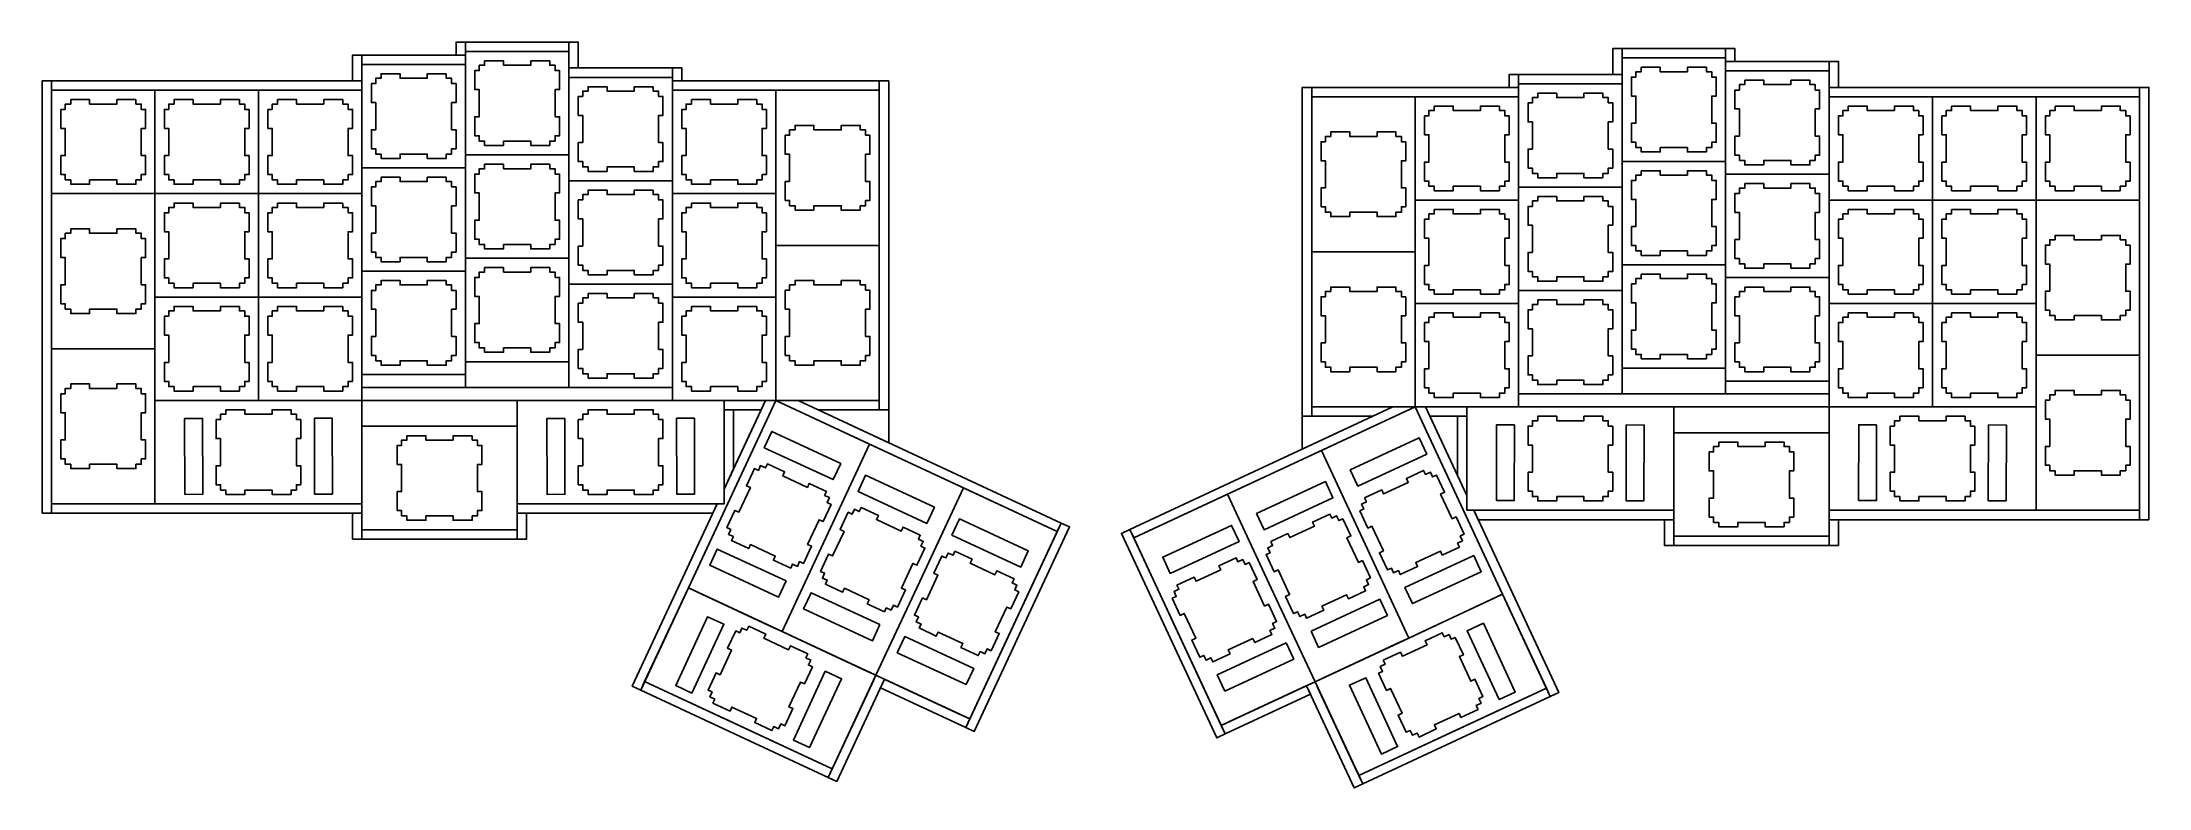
# Model space of a CAD drawing. Extents: x 108 to 496, y 92 to 229.
import ezdxf

# ---------------------------------------------------------------- set-up
doc = ezdxf.new("R2010")
doc.units = 0
doc.layers.add('Layer_1', color=7, linetype='CONTINUOUS')

msp = doc.modelspace()

# ---------------------------------------------------------------- linework, layer by layer
at = {"layer": 'Layer_1', "color": 7}
for points in [[(183.879528, 226.651008), (183.879528, 229.032257), (185.60829, 229.032257), (185.60829, 226.651008), (183.879528, 226.651008)], [(185.608274, 229.032258), (204.658272, 229.032258), (204.658272, 227.303496), (185.608274, 227.303496), (185.608274, 229.032258)], [(204.658274, 224.269755), (204.658274, 229.032259), (206.387037, 229.032259), (206.387037, 224.269755), (204.658274, 224.269755)], [(164.829528, 221.888497), (164.829528, 226.650997), (166.55829, 226.650997), (166.55829, 221.888497), (164.829528, 221.888497)], [(166.558274, 226.651008), (185.608259, 226.651008), (185.608259, 224.922246), (166.558274, 224.922246), (166.558274, 226.651008)], [(204.658348, 227.303467), (204.658348, 208.253467), (185.608348, 208.253467), (185.608348, 227.303467), (204.658348, 227.303467), (204.658348, 227.303467)], [(201.139375, 225.574855), (197.63807, 225.574855), (197.63807, 224.763467), (192.628625, 224.763467), (192.628625, 225.574855), (189.136125, 225.574855), (189.136125, 224.763467), (188.148348, 224.763467), (188.148348, 223.775689), (187.336959, 223.775689), (187.336959, 220.283189), (188.148348, 220.283189), (188.148348, 215.273744), (187.336959, 215.273744), (187.336959, 211.772425), (188.148348, 211.772425), (188.148348, 210.793467), (189.136125, 210.793467), (189.136125, 209.982078), (192.628625, 209.982078), (192.628625, 210.793467), (197.63807, 210.793467), (197.63807, 209.982078), (201.139375, 209.982078), (201.139375, 210.793467), (202.118348, 210.793467), (202.118348, 211.772425), (202.929737, 211.772425), (202.929737, 215.273744), (202.118348, 215.273744), (202.118348, 220.283189), (202.929737, 220.283189), (202.929737, 223.775689), (202.118348, 223.775689), (202.118348, 224.763467), (201.139375, 224.763467), (201.139375, 225.574855), (201.139375, 225.574855)], [(398.558598, 223.079139), (398.558598, 227.841642), (396.829835, 227.841642), (396.829835, 223.079139), (398.558598, 223.079139)], [(398.558513, 226.112847), (398.558513, 207.062847), (417.608513, 207.062847), (417.608513, 226.112847), (398.558513, 226.112847), (398.558513, 226.112847)], [(417.608598, 227.841642), (398.5586, 227.841642), (398.5586, 226.112879), (417.608598, 226.112879), (417.608598, 227.841642)], [(419.337322, 225.460392), (419.337322, 227.841641), (417.608559, 227.841641), (417.608559, 225.460392), (419.337322, 225.460392)], [(436.658598, 225.460392), (417.608613, 225.460392), (417.608613, 223.731629), (436.658598, 223.731629), (436.658598, 225.460392)], [(438.387322, 220.69788), (438.387322, 225.46038), (436.658559, 225.46038), (436.658559, 220.69788), (438.387322, 220.69788)], [(107.679536, 142.230956), (107.679536, 221.888488), (109.408299, 221.888488), (109.408299, 142.230956), (107.679536, 142.230956)], [(109.408283, 221.888497), (166.5583, 221.888497), (166.5583, 220.159735), (109.408283, 220.159735), (109.408283, 221.888497)], [(185.608348, 224.922219), (185.608348, 205.872219), (166.558348, 205.872219), (166.558348, 224.922219), (185.608348, 224.922219), (185.608348, 224.922219)], [(182.089375, 223.193608), (178.58807, 223.193608), (178.58807, 222.382219), (173.578625, 222.382219), (173.578625, 223.193608), (170.086125, 223.193608), (170.086125, 222.382219), (169.098348, 222.382219), (169.098348, 221.394442), (168.286959, 221.394442), (168.286959, 217.901942), (169.098348, 217.901942), (169.098348, 212.892497), (168.286959, 212.892497), (168.286959, 209.391178), (169.098348, 209.391178), (169.098348, 208.412219), (170.086125, 208.412219), (170.086125, 207.60083), (173.578625, 207.60083), (173.578625, 208.412219), (178.58807, 208.412219), (178.58807, 207.60083), (182.089375, 207.60083), (182.089375, 208.412219), (183.068348, 208.412219), (183.068348, 209.391178), (183.879737, 209.391178), (183.879737, 212.892497), (183.068348, 212.892497), (183.068348, 217.901942), (183.879737, 217.901942), (183.879737, 221.394442), (183.068348, 221.394442), (183.068348, 222.382219), (182.089375, 222.382219), (182.089375, 223.193608), (182.089375, 223.193608)], [(204.658274, 224.269755), (223.708285, 224.269755), (223.708285, 222.540993), (204.658274, 222.540993), (204.658274, 224.269755)], [(223.708348, 222.540969), (223.708348, 203.490969), (204.658348, 203.490969), (204.658348, 222.540969), (223.708348, 222.540969), (223.708348, 222.540969)], [(223.708274, 221.888497), (223.708274, 224.269747), (225.437037, 224.269747), (225.437037, 221.888497), (223.708274, 221.888497)], [(223.708274, 221.888497), (261.808257, 221.888497), (261.808257, 220.159735), (223.708274, 220.159735), (223.708274, 221.888497)], [(261.808274, 161.280928), (261.808274, 221.888491), (263.537037, 221.888491), (263.537037, 161.280928), (261.808274, 161.280928)], [(379.508598, 220.69788), (379.508598, 223.07913), (377.779835, 223.07913), (377.779835, 220.69788), (379.508598, 220.69788)], [(379.508513, 221.35035), (379.508513, 202.30035), (398.558513, 202.30035), (398.558513, 221.35035), (379.508513, 221.35035), (379.508513, 221.35035)], [(398.558598, 223.079139), (379.508587, 223.079139), (379.508587, 221.350377), (398.558598, 221.350377), (398.558598, 223.079139)], [(402.077485, 224.384236), (405.578791, 224.384236), (405.578791, 223.572847), (410.588235, 223.572847), (410.588235, 224.384236), (414.080735, 224.384236), (414.080735, 223.572847), (415.068513, 223.572847), (415.068513, 222.585069), (415.879902, 222.585069), (415.879902, 219.092569), (415.068513, 219.092569), (415.068513, 214.083125), (415.879902, 214.083125), (415.879902, 210.581805), (415.068513, 210.581805), (415.068513, 209.602847), (414.080735, 209.602847), (414.080735, 208.791458), (410.588235, 208.791458), (410.588235, 209.602847), (405.578791, 209.602847), (405.578791, 208.791458), (402.077485, 208.791458), (402.077485, 209.602847), (401.098513, 209.602847), (401.098513, 210.581805), (400.287124, 210.581805), (400.287124, 214.083125), (401.098513, 214.083125), (401.098513, 219.092569), (400.287124, 219.092569), (400.287124, 222.585069), (401.098513, 222.585069), (401.098513, 223.572847), (402.077485, 223.572847), (402.077485, 224.384236), (402.077485, 224.384236)], [(417.608513, 223.7316), (417.608513, 204.6816), (436.658513, 204.6816), (436.658513, 223.7316), (417.608513, 223.7316), (417.608513, 223.7316)], [(421.127485, 222.002989), (424.628791, 222.002989), (424.628791, 221.1916), (429.638235, 221.1916), (429.638235, 222.002989), (433.130735, 222.002989), (433.130735, 221.1916), (434.118513, 221.1916), (434.118513, 220.203822), (434.929902, 220.203822), (434.929902, 216.711322), (434.118513, 216.711322), (434.118513, 211.701878), (434.929902, 211.701878), (434.929902, 208.200558), (434.118513, 208.200558), (434.118513, 207.2216), (433.130735, 207.2216), (433.130735, 206.410211), (429.638235, 206.410211), (429.638235, 207.2216), (424.628791, 207.2216), (424.628791, 206.410211), (421.127485, 206.410211), (421.127485, 207.2216), (420.148513, 207.2216), (420.148513, 208.200558), (419.337124, 208.200558), (419.337124, 211.701878), (420.148513, 211.701878), (420.148513, 216.711322), (419.337124, 216.711322), (419.337124, 220.203822), (420.148513, 220.203822), (420.148513, 221.1916), (421.127485, 221.1916), (421.127485, 222.002989), (421.127485, 222.002989)], [(128.458348, 220.159719), (128.458348, 201.109719), (109.408342, 201.109719), (109.408342, 220.159719), (128.458348, 220.159719), (128.458348, 220.159719)], [(124.939375, 218.431108), (121.43807, 218.431108), (121.43807, 217.619719), (116.428625, 217.619719), (116.428625, 218.431108), (112.93612, 218.431108), (112.93612, 217.619719), (111.948342, 217.619719), (111.948342, 216.631942), (111.136953, 216.631942), (111.136953, 213.139442), (111.948342, 213.139442), (111.948342, 208.129997), (111.136953, 208.129997), (111.136953, 204.628678), (111.948342, 204.628678), (111.948342, 203.649719), (112.93612, 203.649719), (112.93612, 202.83833), (116.428625, 202.83833), (116.428625, 203.649719), (121.43807, 203.649719), (121.43807, 202.83833), (124.939375, 202.83833), (124.939375, 203.649719), (125.918348, 203.649719), (125.918348, 204.628678), (126.729737, 204.628678), (126.729737, 208.129997), (125.918348, 208.129997), (125.918348, 213.139442), (126.729737, 213.139442), (126.729737, 216.631942), (125.918348, 216.631942), (125.918348, 217.619719), (124.939375, 217.619719), (124.939375, 218.431108), (124.939375, 218.431108)], [(147.508348, 220.159719), (147.508348, 201.109719), (128.458348, 201.109719), (128.458348, 220.159719), (147.508348, 220.159719), (147.508348, 220.159719)], [(143.989375, 218.431108), (140.48807, 218.431108), (140.48807, 217.619719), (135.478625, 217.619719), (135.478625, 218.431108), (131.986125, 218.431108), (131.986125, 217.619719), (130.998348, 217.619719), (130.998348, 216.631942), (130.186959, 216.631942), (130.186959, 213.139442), (130.998348, 213.139442), (130.998348, 208.129997), (130.186959, 208.129997), (130.186959, 204.628678), (130.998348, 204.628678), (130.998348, 203.649719), (131.986125, 203.649719), (131.986125, 202.83833), (135.478625, 202.83833), (135.478625, 203.649719), (140.48807, 203.649719), (140.48807, 202.83833), (143.989375, 202.83833), (143.989375, 203.649719), (144.968348, 203.649719), (144.968348, 204.628678), (145.779737, 204.628678), (145.779737, 208.129997), (144.968348, 208.129997), (144.968348, 213.139442), (145.779737, 213.139442), (145.779737, 216.631942), (144.968348, 216.631942), (144.968348, 217.619719), (143.989375, 217.619719), (143.989375, 218.431108), (143.989375, 218.431108)], [(166.558348, 220.159719), (166.558348, 201.109719), (147.508348, 201.109719), (147.508348, 220.159719), (166.558348, 220.159719), (166.558348, 220.159719)], [(163.039375, 218.431108), (159.53807, 218.431108), (159.53807, 217.619719), (154.528625, 217.619719), (154.528625, 218.431108), (151.036125, 218.431108), (151.036125, 217.619719), (150.048348, 217.619719), (150.048348, 216.631942), (149.236959, 216.631942), (149.236959, 213.139442), (150.048348, 213.139442), (150.048348, 208.129997), (149.236959, 208.129997), (149.236959, 204.628678), (150.048348, 204.628678), (150.048348, 203.649719), (151.036125, 203.649719), (151.036125, 202.83833), (154.528625, 202.83833), (154.528625, 203.649719), (159.53807, 203.649719), (159.53807, 202.83833), (163.039375, 202.83833), (163.039375, 203.649719), (164.018348, 203.649719), (164.018348, 204.628678), (164.829737, 204.628678), (164.829737, 208.129997), (164.018348, 208.129997), (164.018348, 213.139442), (164.829737, 213.139442), (164.829737, 216.631942), (164.018348, 216.631942), (164.018348, 217.619719), (163.039375, 217.619719), (163.039375, 218.431108), (163.039375, 218.431108)], [(220.189375, 220.812358), (216.68807, 220.812358), (216.68807, 220.000969), (211.678625, 220.000969), (211.678625, 220.812358), (208.186125, 220.812358), (208.186125, 220.000969), (207.198348, 220.000969), (207.198348, 219.013192), (206.386959, 219.013192), (206.386959, 215.520692), (207.198348, 215.520692), (207.198348, 210.511247), (206.386959, 210.511247), (206.386959, 207.009928), (207.198348, 207.009928), (207.198348, 206.030969), (208.186125, 206.030969), (208.186125, 205.21958), (211.678625, 205.21958), (211.678625, 206.030969), (216.68807, 206.030969), (216.68807, 205.21958), (220.189375, 205.21958), (220.189375, 206.030969), (221.168348, 206.030969), (221.168348, 207.009928), (221.979737, 207.009928), (221.979737, 210.511247), (221.168348, 210.511247), (221.168348, 215.520692), (221.979737, 215.520692), (221.979737, 219.013192), (221.168348, 219.013192), (221.168348, 220.000969), (220.189375, 220.000969), (220.189375, 220.812358), (220.189375, 220.812358)], [(242.758348, 220.159722), (242.758348, 201.109722), (223.708348, 201.109722), (223.708348, 220.159722), (242.758348, 220.159722), (242.758348, 220.159722)], [(239.239375, 218.431111), (235.73807, 218.431111), (235.73807, 217.619722), (230.728625, 217.619722), (230.728625, 218.431111), (227.236125, 218.431111), (227.236125, 217.619722), (226.248348, 217.619722), (226.248348, 216.631944), (225.436959, 216.631944), (225.436959, 213.139444), (226.248348, 213.139444), (226.248348, 208.13), (225.436959, 208.13), (225.436959, 204.62868), (226.248348, 204.62868), (226.248348, 203.649722), (227.236125, 203.649722), (227.236125, 202.838333), (230.728625, 202.838333), (230.728625, 203.649722), (235.73807, 203.649722), (235.73807, 202.838333), (239.239375, 202.838333), (239.239375, 203.649722), (240.218348, 203.649722), (240.218348, 204.62868), (241.029737, 204.62868), (241.029737, 208.13), (240.218348, 208.13), (240.218348, 213.139444), (241.029737, 213.139444), (241.029737, 216.631944), (240.218348, 216.631944), (240.218348, 217.619722), (239.239375, 217.619722), (239.239375, 218.431111), (239.239375, 218.431111)], [(242.758348, 220.159722), (261.808348, 220.159722), (261.808348, 201.109722), (261.808348, 191.584725), (242.758348, 191.584725), (242.758348, 201.109725), (242.758348, 220.159725), (242.758348, 220.159722)], [(341.408598, 160.090311), (341.408598, 220.697875), (339.679835, 220.697875), (339.679835, 160.090311), (341.408598, 160.090311)], [(360.458513, 218.969103), (341.408513, 218.969103), (341.408513, 199.919103), (341.408513, 190.394106), (360.458513, 190.394106), (360.458513, 199.919106), (360.458513, 218.969106), (360.458513, 218.969103)], [(379.508598, 220.69788), (341.408615, 220.69788), (341.408615, 218.969118), (379.508598, 218.969118), (379.508598, 220.69788)], [(360.458513, 218.969103), (360.458513, 199.919103), (379.508513, 199.919103), (379.508513, 218.969103), (360.458513, 218.969103), (360.458513, 218.969103)], [(363.977485, 217.240492), (367.478791, 217.240492), (367.478791, 216.429103), (372.488235, 216.429103), (372.488235, 217.240492), (375.980735, 217.240492), (375.980735, 216.429103), (376.968513, 216.429103), (376.968513, 215.441325), (377.779902, 215.441325), (377.779902, 211.948825), (376.968513, 211.948825), (376.968513, 206.939381), (377.779902, 206.939381), (377.779902, 203.438061), (376.968513, 203.438061), (376.968513, 202.459103), (375.980735, 202.459103), (375.980735, 201.647714), (372.488235, 201.647714), (372.488235, 202.459103), (367.478791, 202.459103), (367.478791, 201.647714), (363.977485, 201.647714), (363.977485, 202.459103), (362.998513, 202.459103), (362.998513, 203.438061), (362.187124, 203.438061), (362.187124, 206.939381), (362.998513, 206.939381), (362.998513, 211.948825), (362.187124, 211.948825), (362.187124, 215.441325), (362.998513, 215.441325), (362.998513, 216.429103), (363.977485, 216.429103), (363.977485, 217.240492), (363.977485, 217.240492)], [(383.027485, 219.621739), (386.528791, 219.621739), (386.528791, 218.81035), (391.538235, 218.81035), (391.538235, 219.621739), (395.030735, 219.621739), (395.030735, 218.81035), (396.018513, 218.81035), (396.018513, 217.822572), (396.829902, 217.822572), (396.829902, 214.330072), (396.018513, 214.330072), (396.018513, 209.320628), (396.829902, 209.320628), (396.829902, 205.819308), (396.018513, 205.819308), (396.018513, 204.84035), (395.030735, 204.84035), (395.030735, 204.028961), (391.538235, 204.028961), (391.538235, 204.84035), (386.528791, 204.84035), (386.528791, 204.028961), (383.027485, 204.028961), (383.027485, 204.84035), (382.048513, 204.84035), (382.048513, 205.819308), (381.237124, 205.819308), (381.237124, 209.320628), (382.048513, 209.320628), (382.048513, 214.330072), (381.237124, 214.330072), (381.237124, 217.822572), (382.048513, 217.822572), (382.048513, 218.81035), (383.027485, 218.81035), (383.027485, 219.621739), (383.027485, 219.621739)], [(436.658513, 218.9691), (436.658513, 199.9191), (455.708513, 199.9191), (455.708513, 218.9691), (436.658513, 218.9691), (436.658513, 218.9691)], [(493.808598, 220.69788), (436.658581, 220.69788), (436.658581, 218.969118), (493.808598, 218.969118), (493.808598, 220.69788)], [(440.177485, 217.240489), (443.678791, 217.240489), (443.678791, 216.4291), (448.688235, 216.4291), (448.688235, 217.240489), (452.180735, 217.240489), (452.180735, 216.4291), (453.168513, 216.4291), (453.168513, 215.441322), (453.979902, 215.441322), (453.979902, 211.948822), (453.168513, 211.948822), (453.168513, 206.939378), (453.979902, 206.939378), (453.979902, 203.438058), (453.168513, 203.438058), (453.168513, 202.4591), (452.180735, 202.4591), (452.180735, 201.647711), (448.688235, 201.647711), (448.688235, 202.4591), (443.678791, 202.4591), (443.678791, 201.647711), (440.177485, 201.647711), (440.177485, 202.4591), (439.198513, 202.4591), (439.198513, 203.438058), (438.387124, 203.438058), (438.387124, 206.939378), (439.198513, 206.939378), (439.198513, 211.948822), (438.387124, 211.948822), (438.387124, 215.441322), (439.198513, 215.441322), (439.198513, 216.4291), (440.177485, 216.4291), (440.177485, 217.240489), (440.177485, 217.240489)], [(455.708513, 218.9691), (455.708513, 199.9191), (474.758513, 199.9191), (474.758513, 218.9691), (455.708513, 218.9691), (455.708513, 218.9691)], [(459.227485, 217.240489), (462.728791, 217.240489), (462.728791, 216.4291), (467.738235, 216.4291), (467.738235, 217.240489), (471.230735, 217.240489), (471.230735, 216.4291), (472.218513, 216.4291), (472.218513, 215.441322), (473.029902, 215.441322), (473.029902, 211.948822), (472.218513, 211.948822), (472.218513, 206.939378), (473.029902, 206.939378), (473.029902, 203.438058), (472.218513, 203.438058), (472.218513, 202.4591), (471.230735, 202.4591), (471.230735, 201.647711), (467.738235, 201.647711), (467.738235, 202.4591), (462.728791, 202.4591), (462.728791, 201.647711), (459.227485, 201.647711), (459.227485, 202.4591), (458.248513, 202.4591), (458.248513, 203.438058), (457.437124, 203.438058), (457.437124, 206.939378), (458.248513, 206.939378), (458.248513, 211.948822), (457.437124, 211.948822), (457.437124, 215.441322), (458.248513, 215.441322), (458.248513, 216.4291), (459.227485, 216.4291), (459.227485, 217.240489), (459.227485, 217.240489)], [(474.758513, 218.9691), (474.758513, 199.9191), (493.808513, 199.9191), (493.808513, 218.9691), (474.758513, 218.9691), (474.758513, 218.9691)], [(478.277485, 217.240489), (481.778791, 217.240489), (481.778791, 216.4291), (486.788235, 216.4291), (486.788235, 217.240489), (490.280735, 217.240489), (490.280735, 216.4291), (491.268513, 216.4291), (491.268513, 215.441322), (492.079902, 215.441322), (492.079902, 211.948822), (491.268513, 211.948822), (491.268513, 206.939378), (492.079902, 206.939378), (492.079902, 203.438058), (491.268513, 203.438058), (491.268513, 202.4591), (490.280735, 202.4591), (490.280735, 201.647711), (486.788235, 201.647711), (486.788235, 202.4591), (481.778791, 202.4591), (481.778791, 201.647711), (478.277485, 201.647711), (478.277485, 202.4591), (477.298513, 202.4591), (477.298513, 203.438058), (476.487124, 203.438058), (476.487124, 206.939378), (477.298513, 206.939378), (477.298513, 211.948822), (476.487124, 211.948822), (476.487124, 215.441322), (477.298513, 215.441322), (477.298513, 216.4291), (478.277485, 216.4291), (478.277485, 217.240489), (478.277485, 217.240489)], [(495.537322, 141.040331), (495.537322, 220.697863), (493.808559, 220.697863), (493.808559, 141.040331), (495.537322, 141.040331)], [(244.486959, 211.878264), (244.486959, 208.376944), (245.298348, 208.376944), (245.298348, 203.3675), (244.486959, 203.3675), (244.486959, 199.875), (245.298348, 199.875), (245.298348, 198.887222), (246.286125, 198.887222), (246.286125, 198.075833), (249.778625, 198.075833), (249.778625, 198.887222), (254.78807, 198.887222), (254.78807, 198.075833), (258.289375, 198.075833), (258.289375, 198.887222), (259.268348, 198.887222), (259.268348, 199.875), (260.079737, 199.875), (260.079737, 203.3675), (259.268348, 203.3675), (259.268348, 208.376944), (260.079737, 208.376944), (260.079737, 211.878264), (259.268348, 211.878264), (259.268348, 212.857222), (258.289375, 212.857222), (258.289375, 213.668611), (254.78807, 213.668611), (254.78807, 212.857222), (249.778625, 212.857222), (249.778625, 213.668611), (246.286125, 213.668611), (246.286125, 212.857222), (245.298348, 212.857222), (245.298348, 211.878264), (244.486959, 211.878264), (244.486959, 211.878264)], [(358.729902, 210.687644), (358.729902, 207.186325), (357.918513, 207.186325), (357.918513, 202.176881), (358.729902, 202.176881), (358.729902, 198.684381), (357.918513, 198.684381), (357.918513, 197.696603), (356.930735, 197.696603), (356.930735, 196.885214), (353.438235, 196.885214), (353.438235, 197.696603), (348.428791, 197.696603), (348.428791, 196.885214), (344.927485, 196.885214), (344.927485, 197.696603), (343.948513, 197.696603), (343.948513, 198.684381), (343.137124, 198.684381), (343.137124, 202.176881), (343.948513, 202.176881), (343.948513, 207.186325), (343.137124, 207.186325), (343.137124, 210.687644), (343.948513, 210.687644), (343.948513, 211.666603), (344.927485, 211.666603), (344.927485, 212.477992), (348.428791, 212.477992), (348.428791, 211.666603), (353.438235, 211.666603), (353.438235, 212.477992), (356.930735, 212.477992), (356.930735, 211.666603), (357.918513, 211.666603), (357.918513, 210.687644), (358.729902, 210.687644), (358.729902, 210.687644)], [(185.608348, 205.872219), (185.608348, 186.822219), (166.558348, 186.822219), (166.558348, 205.872219), (185.608348, 205.872219), (185.608348, 205.872219)], [(204.658348, 208.253467), (204.658348, 189.203467), (185.608348, 189.203467), (185.608348, 208.253467), (204.658348, 208.253467), (204.658348, 208.253467)], [(201.139375, 206.524855), (197.63807, 206.524855), (197.63807, 205.713467), (192.628625, 205.713467), (192.628625, 206.524855), (189.136125, 206.524855), (189.136125, 205.713467), (188.148348, 205.713467), (188.148348, 204.725689), (187.336959, 204.725689), (187.336959, 201.233189), (188.148348, 201.233189), (188.148348, 196.223744), (187.336959, 196.223744), (187.336959, 192.722425), (188.148348, 192.722425), (188.148348, 191.743467), (189.136125, 191.743467), (189.136125, 190.932078), (192.628625, 190.932078), (192.628625, 191.743467), (197.63807, 191.743467), (197.63807, 190.932078), (201.139375, 190.932078), (201.139375, 191.743467), (202.118348, 191.743467), (202.118348, 192.722425), (202.929737, 192.722425), (202.929737, 196.223744), (202.118348, 196.223744), (202.118348, 201.233189), (202.929737, 201.233189), (202.929737, 204.725689), (202.118348, 204.725689), (202.118348, 205.713467), (201.139375, 205.713467), (201.139375, 206.524855), (201.139375, 206.524855)], [(398.558513, 207.062847), (398.558513, 188.012847), (417.608513, 188.012847), (417.608513, 207.062847), (398.558513, 207.062847), (398.558513, 207.062847)], [(182.089375, 204.143608), (178.58807, 204.143608), (178.58807, 203.332219), (173.578625, 203.332219), (173.578625, 204.143608), (170.086125, 204.143608), (170.086125, 203.332219), (169.098348, 203.332219), (169.098348, 202.344442), (168.286959, 202.344442), (168.286959, 198.851942), (169.098348, 198.851942), (169.098348, 193.842497), (168.286959, 193.842497), (168.286959, 190.341178), (169.098348, 190.341178), (169.098348, 189.362219), (170.086125, 189.362219), (170.086125, 188.55083), (173.578625, 188.55083), (173.578625, 189.362219), (178.58807, 189.362219), (178.58807, 188.55083), (182.089375, 188.55083), (182.089375, 189.362219), (183.068348, 189.362219), (183.068348, 190.341178), (183.879737, 190.341178), (183.879737, 193.842497), (183.068348, 193.842497), (183.068348, 198.851942), (183.879737, 198.851942), (183.879737, 202.344442), (183.068348, 202.344442), (183.068348, 203.332219), (182.089375, 203.332219), (182.089375, 204.143608), (182.089375, 204.143608)], [(223.708348, 203.490969), (223.708348, 184.440969), (204.658348, 184.440969), (204.658348, 203.490969), (223.708348, 203.490969), (223.708348, 203.490969)], [(220.189375, 201.762358), (216.68807, 201.762358), (216.68807, 200.950969), (211.678625, 200.950969), (211.678625, 201.762358), (208.186125, 201.762358), (208.186125, 200.950969), (207.198348, 200.950969), (207.198348, 199.963192), (206.386959, 199.963192), (206.386959, 196.470692), (207.198348, 196.470692), (207.198348, 191.461247), (206.386959, 191.461247), (206.386959, 187.959928), (207.198348, 187.959928), (207.198348, 186.980969), (208.186125, 186.980969), (208.186125, 186.16958), (211.678625, 186.16958), (211.678625, 186.980969), (216.68807, 186.980969), (216.68807, 186.16958), (220.189375, 186.16958), (220.189375, 186.980969), (221.168348, 186.980969), (221.168348, 187.959928), (221.979737, 187.959928), (221.979737, 191.461247), (221.168348, 191.461247), (221.168348, 196.470692), (221.979737, 196.470692), (221.979737, 199.963192), (221.168348, 199.963192), (221.168348, 200.950969), (220.189375, 200.950969), (220.189375, 201.762358), (220.189375, 201.762358)], [(379.508513, 202.30035), (379.508513, 183.25035), (398.558513, 183.25035), (398.558513, 202.30035), (379.508513, 202.30035), (379.508513, 202.30035)], [(402.077485, 205.334236), (405.578791, 205.334236), (405.578791, 204.522847), (410.588235, 204.522847), (410.588235, 205.334236), (414.080735, 205.334236), (414.080735, 204.522847), (415.068513, 204.522847), (415.068513, 203.535069), (415.879902, 203.535069), (415.879902, 200.042569), (415.068513, 200.042569), (415.068513, 195.033125), (415.879902, 195.033125), (415.879902, 191.531805), (415.068513, 191.531805), (415.068513, 190.552847), (414.080735, 190.552847), (414.080735, 189.741458), (410.588235, 189.741458), (410.588235, 190.552847), (405.578791, 190.552847), (405.578791, 189.741458), (402.077485, 189.741458), (402.077485, 190.552847), (401.098513, 190.552847), (401.098513, 191.531805), (400.287124, 191.531805), (400.287124, 195.033125), (401.098513, 195.033125), (401.098513, 200.042569), (400.287124, 200.042569), (400.287124, 203.535069), (401.098513, 203.535069), (401.098513, 204.522847), (402.077485, 204.522847), (402.077485, 205.334236), (402.077485, 205.334236)], [(417.608513, 204.6816), (417.608513, 185.6316), (436.658513, 185.6316), (436.658513, 204.6816), (417.608513, 204.6816), (417.608513, 204.6816)], [(421.127485, 202.952989), (424.628791, 202.952989), (424.628791, 202.1416), (429.638235, 202.1416), (429.638235, 202.952989), (433.130735, 202.952989), (433.130735, 202.1416), (434.118513, 202.1416), (434.118513, 201.153822), (434.929902, 201.153822), (434.929902, 197.661322), (434.118513, 197.661322), (434.118513, 192.651878), (434.929902, 192.651878), (434.929902, 189.150558), (434.118513, 189.150558), (434.118513, 188.1716), (433.130735, 188.1716), (433.130735, 187.360211), (429.638235, 187.360211), (429.638235, 188.1716), (424.628791, 188.1716), (424.628791, 187.360211), (421.127485, 187.360211), (421.127485, 188.1716), (420.148513, 188.1716), (420.148513, 189.150558), (419.337124, 189.150558), (419.337124, 192.651878), (420.148513, 192.651878), (420.148513, 197.661322), (419.337124, 197.661322), (419.337124, 201.153822), (420.148513, 201.153822), (420.148513, 202.1416), (421.127485, 202.1416), (421.127485, 202.952989), (421.127485, 202.952989)], [(109.408342, 201.109719), (128.458348, 201.109719), (128.458348, 182.059719), (128.458348, 172.534708), (109.408342, 172.534708), (109.408342, 182.059719), (109.408342, 201.109719), (109.408342, 201.109719)], [(147.508348, 201.109719), (147.508348, 182.059719), (128.458348, 182.059719), (128.458348, 201.109719), (147.508348, 201.109719), (147.508348, 201.109719)], [(143.989375, 199.381108), (140.48807, 199.381108), (140.48807, 198.569719), (135.478625, 198.569719), (135.478625, 199.381108), (131.986125, 199.381108), (131.986125, 198.569719), (130.998348, 198.569719), (130.998348, 197.581942), (130.186959, 197.581942), (130.186959, 194.089442), (130.998348, 194.089442), (130.998348, 189.079997), (130.186959, 189.079997), (130.186959, 185.578678), (130.998348, 185.578678), (130.998348, 184.599719), (131.986125, 184.599719), (131.986125, 183.78833), (135.478625, 183.78833), (135.478625, 184.599719), (140.48807, 184.599719), (140.48807, 183.78833), (143.989375, 183.78833), (143.989375, 184.599719), (144.968348, 184.599719), (144.968348, 185.578678), (145.779737, 185.578678), (145.779737, 189.079997), (144.968348, 189.079997), (144.968348, 194.089442), (145.779737, 194.089442), (145.779737, 197.581942), (144.968348, 197.581942), (144.968348, 198.569719), (143.989375, 198.569719), (143.989375, 199.381108), (143.989375, 199.381108)], [(166.558348, 201.109719), (166.558348, 182.059719), (147.508348, 182.059719), (147.508348, 201.109719), (166.558348, 201.109719), (166.558348, 201.109719)], [(163.039375, 199.381108), (159.53807, 199.381108), (159.53807, 198.569719), (154.528625, 198.569719), (154.528625, 199.381108), (151.036125, 199.381108), (151.036125, 198.569719), (150.048348, 198.569719), (150.048348, 197.581942), (149.236959, 197.581942), (149.236959, 194.089442), (150.048348, 194.089442), (150.048348, 189.079997), (149.236959, 189.079997), (149.236959, 185.578678), (150.048348, 185.578678), (150.048348, 184.599719), (151.036125, 184.599719), (151.036125, 183.78833), (154.528625, 183.78833), (154.528625, 184.599719), (159.53807, 184.599719), (159.53807, 183.78833), (163.039375, 183.78833), (163.039375, 184.599719), (164.018348, 184.599719), (164.018348, 185.578678), (164.829737, 185.578678), (164.829737, 189.079997), (164.018348, 189.079997), (164.018348, 194.089442), (164.829737, 194.089442), (164.829737, 197.581942), (164.018348, 197.581942), (164.018348, 198.569719), (163.039375, 198.569719), (163.039375, 199.381108), (163.039375, 199.381108)], [(242.758348, 201.109722), (242.758348, 182.059725), (223.708348, 182.059725), (223.708348, 201.109725), (242.758348, 201.109725), (242.758348, 201.109722)], [(239.239375, 199.381111), (235.73807, 199.381111), (235.73807, 198.569722), (230.728625, 198.569722), (230.728625, 199.381111), (227.236125, 199.381111), (227.236125, 198.569722), (226.248348, 198.569722), (226.248348, 197.581944), (225.436959, 197.581944), (225.436959, 194.089444), (226.248348, 194.089444), (226.248348, 189.080003), (225.436959, 189.080003), (225.436959, 185.578683), (226.248348, 185.578683), (226.248348, 184.599725), (227.236125, 184.599725), (227.236125, 183.788336), (230.728625, 183.788336), (230.728625, 184.599725), (235.73807, 184.599725), (235.73807, 183.788336), (239.239375, 183.788336), (239.239375, 184.599725), (240.218348, 184.599725), (240.218348, 185.578683), (241.029737, 185.578683), (241.029737, 189.080003), (240.218348, 189.080003), (240.218348, 194.089447), (241.029737, 194.089447), (241.029737, 197.581947), (240.218348, 197.581947), (240.218348, 198.569725), (239.239375, 198.569725), (239.239375, 199.381114), (239.239375, 199.381111)], [(360.458513, 199.919103), (360.458513, 180.869106), (379.508513, 180.869106), (379.508513, 199.919106), (360.458513, 199.919106), (360.458513, 199.919103)], [(363.977485, 198.190492), (367.478791, 198.190492), (367.478791, 197.379103), (372.488235, 197.379103), (372.488235, 198.190492), (375.980735, 198.190492), (375.980735, 197.379103), (376.968513, 197.379103), (376.968513, 196.391325), (377.779902, 196.391325), (377.779902, 192.898825), (376.968513, 192.898825), (376.968513, 187.889383), (377.779902, 187.889383), (377.779902, 184.388064), (376.968513, 184.388064), (376.968513, 183.409106), (375.980735, 183.409106), (375.980735, 182.597717), (372.488235, 182.597717), (372.488235, 183.409106), (367.478791, 183.409106), (367.478791, 182.597717), (363.977485, 182.597717), (363.977485, 183.409106), (362.998513, 183.409106), (362.998513, 184.388064), (362.187124, 184.388064), (362.187124, 187.889383), (362.998513, 187.889383), (362.998513, 192.898828), (362.187124, 192.898828), (362.187124, 196.391328), (362.998513, 196.391328), (362.998513, 197.379106), (363.977485, 197.379106), (363.977485, 198.190495), (363.977485, 198.190492)], [(383.027485, 200.571739), (386.528791, 200.571739), (386.528791, 199.76035), (391.538235, 199.76035), (391.538235, 200.571739), (395.030735, 200.571739), (395.030735, 199.76035), (396.018513, 199.76035), (396.018513, 198.772572), (396.829902, 198.772572), (396.829902, 195.280072), (396.018513, 195.280072), (396.018513, 190.270628), (396.829902, 190.270628), (396.829902, 186.769308), (396.018513, 186.769308), (396.018513, 185.79035), (395.030735, 185.79035), (395.030735, 184.978961), (391.538235, 184.978961), (391.538235, 185.79035), (386.528791, 185.79035), (386.528791, 184.978961), (383.027485, 184.978961), (383.027485, 185.79035), (382.048513, 185.79035), (382.048513, 186.769308), (381.237124, 186.769308), (381.237124, 190.270628), (382.048513, 190.270628), (382.048513, 195.280072), (381.237124, 195.280072), (381.237124, 198.772572), (382.048513, 198.772572), (382.048513, 199.76035), (383.027485, 199.76035), (383.027485, 200.571739), (383.027485, 200.571739)], [(436.658513, 199.9191), (436.658513, 180.8691), (455.708513, 180.8691), (455.708513, 199.9191), (436.658513, 199.9191), (436.658513, 199.9191)], [(440.177485, 198.190489), (443.678791, 198.190489), (443.678791, 197.3791), (448.688235, 197.3791), (448.688235, 198.190489), (452.180735, 198.190489), (452.180735, 197.3791), (453.168513, 197.3791), (453.168513, 196.391322), (453.979902, 196.391322), (453.979902, 192.898822), (453.168513, 192.898822), (453.168513, 187.889378), (453.979902, 187.889378), (453.979902, 184.388058), (453.168513, 184.388058), (453.168513, 183.4091), (452.180735, 183.4091), (452.180735, 182.597711), (448.688235, 182.597711), (448.688235, 183.4091), (443.678791, 183.4091), (443.678791, 182.597711), (440.177485, 182.597711), (440.177485, 183.4091), (439.198513, 183.4091), (439.198513, 184.388058), (438.387124, 184.388058), (438.387124, 187.889378), (439.198513, 187.889378), (439.198513, 192.898822), (438.387124, 192.898822), (438.387124, 196.391322), (439.198513, 196.391322), (439.198513, 197.3791), (440.177485, 197.3791), (440.177485, 198.190489), (440.177485, 198.190489)], [(455.708513, 199.9191), (455.708513, 180.8691), (474.758513, 180.8691), (474.758513, 199.9191), (455.708513, 199.9191), (455.708513, 199.9191)], [(459.227485, 198.190489), (462.728791, 198.190489), (462.728791, 197.3791), (467.738235, 197.3791), (467.738235, 198.190489), (471.230735, 198.190489), (471.230735, 197.3791), (472.218513, 197.3791), (472.218513, 196.391322), (473.029902, 196.391322), (473.029902, 192.898822), (472.218513, 192.898822), (472.218513, 187.889378), (473.029902, 187.889378), (473.029902, 184.388058), (472.218513, 184.388058), (472.218513, 183.4091), (471.230735, 183.4091), (471.230735, 182.597711), (467.738235, 182.597711), (467.738235, 183.4091), (462.728791, 183.4091), (462.728791, 182.597711), (459.227485, 182.597711), (459.227485, 183.4091), (458.248513, 183.4091), (458.248513, 184.388058), (457.437124, 184.388058), (457.437124, 187.889378), (458.248513, 187.889378), (458.248513, 192.898822), (457.437124, 192.898822), (457.437124, 196.391322), (458.248513, 196.391322), (458.248513, 197.3791), (459.227485, 197.3791), (459.227485, 198.190489), (459.227485, 198.190489)], [(493.808513, 199.9191), (474.758513, 199.9191), (474.758513, 180.8691), (474.758513, 171.344089), (493.808513, 171.344089), (493.808513, 180.8691), (493.808513, 199.9191), (493.808513, 199.9191)], [(111.136953, 192.828261), (111.136953, 189.326942), (111.948342, 189.326942), (111.948342, 184.317497), (111.136953, 184.317497), (111.136953, 180.824986), (111.948342, 180.824986), (111.948342, 179.837208), (112.93612, 179.837208), (112.93612, 179.025819), (116.428625, 179.025819), (116.428625, 179.837208), (121.43807, 179.837208), (121.43807, 179.025819), (124.939375, 179.025819), (124.939375, 179.837208), (125.918348, 179.837208), (125.918348, 180.824986), (126.729737, 180.824986), (126.729737, 184.317497), (125.918348, 184.317497), (125.918348, 189.326942), (126.729737, 189.326942), (126.729737, 192.828261), (125.918348, 192.828261), (125.918348, 193.807219), (124.939375, 193.807219), (124.939375, 194.618608), (121.43807, 194.618608), (121.43807, 193.807219), (116.428625, 193.807219), (116.428625, 194.618608), (112.93612, 194.618608), (112.93612, 193.807219), (111.948342, 193.807219), (111.948342, 192.828261), (111.136953, 192.828261), (111.136953, 192.828261)], [(242.758348, 191.584722), (261.808348, 191.584722), (261.808348, 172.534708), (261.808348, 163.009708), (242.758348, 163.009708), (242.758348, 172.534708), (242.758348, 191.584722), (242.758348, 191.584722)], [(360.458513, 190.394103), (341.408513, 190.394103), (341.408513, 171.344089), (341.408513, 161.819089), (360.458513, 161.819089), (360.458513, 171.344089), (360.458513, 190.394103), (360.458513, 190.394103)], [(492.079902, 191.637642), (492.079902, 188.136322), (491.268513, 188.136322), (491.268513, 183.126878), (492.079902, 183.126878), (492.079902, 179.634366), (491.268513, 179.634366), (491.268513, 178.646589), (490.280735, 178.646589), (490.280735, 177.8352), (486.788235, 177.8352), (486.788235, 178.646589), (481.778791, 178.646589), (481.778791, 177.8352), (478.277485, 177.8352), (478.277485, 178.646589), (477.298513, 178.646589), (477.298513, 179.634366), (476.487124, 179.634366), (476.487124, 183.126878), (477.298513, 183.126878), (477.298513, 188.136322), (476.487124, 188.136322), (476.487124, 191.637642), (477.298513, 191.637642), (477.298513, 192.6166), (478.277485, 192.6166), (478.277485, 193.427989), (481.778791, 193.427989), (481.778791, 192.6166), (486.788235, 192.6166), (486.788235, 193.427989), (490.280735, 193.427989), (490.280735, 192.6166), (491.268513, 192.6166), (491.268513, 191.637642), (492.079902, 191.637642), (492.079902, 191.637642)], [(185.608348, 186.822219), (185.608348, 167.772208), (166.558348, 167.772208), (166.558348, 186.822219), (185.608348, 186.822219), (185.608348, 186.822219)], [(204.658348, 189.203467), (204.658348, 170.153458), (185.608348, 170.153458), (185.608348, 189.203467), (204.658348, 189.203467), (204.658348, 189.203467)], [(201.139375, 187.474855), (197.63807, 187.474855), (197.63807, 186.663467), (192.628625, 186.663467), (192.628625, 187.474855), (189.136125, 187.474855), (189.136125, 186.663467), (188.148348, 186.663467), (188.148348, 185.675689), (187.336959, 185.675689), (187.336959, 182.183189), (188.148348, 182.183189), (188.148348, 177.173736), (187.336959, 177.173736), (187.336959, 173.67243), (188.148348, 173.67243), (188.148348, 172.693458), (189.136125, 172.693458), (189.136125, 171.882069), (192.628625, 171.882069), (192.628625, 172.693458), (197.63807, 172.693458), (197.63807, 171.882069), (201.139375, 171.882069), (201.139375, 172.693458), (202.118348, 172.693458), (202.118348, 173.67243), (202.929737, 173.67243), (202.929737, 177.173736), (202.118348, 177.173736), (202.118348, 182.183189), (202.929737, 182.183189), (202.929737, 185.675689), (202.118348, 185.675689), (202.118348, 186.663467), (201.139375, 186.663467), (201.139375, 187.474855), (201.139375, 187.474855)], [(398.558513, 188.012847), (398.558513, 168.962839), (417.608513, 168.962839), (417.608513, 188.012847), (398.558513, 188.012847), (398.558513, 188.012847)], [(402.077485, 186.284236), (405.578791, 186.284236), (405.578791, 185.472847), (410.588235, 185.472847), (410.588235, 186.284236), (414.080735, 186.284236), (414.080735, 185.472847), (415.068513, 185.472847), (415.068513, 184.485069), (415.879902, 184.485069), (415.879902, 180.992569), (415.068513, 180.992569), (415.068513, 175.983116), (415.879902, 175.983116), (415.879902, 172.481811), (415.068513, 172.481811), (415.068513, 171.502839), (414.080735, 171.502839), (414.080735, 170.69145), (410.588235, 170.69145), (410.588235, 171.502839), (405.578791, 171.502839), (405.578791, 170.69145), (402.077485, 170.69145), (402.077485, 171.502839), (401.098513, 171.502839), (401.098513, 172.481811), (400.287124, 172.481811), (400.287124, 175.983116), (401.098513, 175.983116), (401.098513, 180.992569), (400.287124, 180.992569), (400.287124, 184.485069), (401.098513, 184.485069), (401.098513, 185.472847), (402.077485, 185.472847), (402.077485, 186.284236), (402.077485, 186.284236)], [(182.089375, 185.093608), (178.58807, 185.093608), (178.58807, 184.282219), (173.578625, 184.282219), (173.578625, 185.093608), (170.086125, 185.093608), (170.086125, 184.282219), (169.098348, 184.282219), (169.098348, 183.294442), (168.286959, 183.294442), (168.286959, 179.80193), (169.098348, 179.80193), (169.098348, 174.792486), (168.286959, 174.792486), (168.286959, 171.29118), (169.098348, 171.29118), (169.098348, 170.312208), (170.086125, 170.312208), (170.086125, 169.500819), (173.578625, 169.500819), (173.578625, 170.312208), (178.58807, 170.312208), (178.58807, 169.500819), (182.089375, 169.500819), (182.089375, 170.312208), (183.068348, 170.312208), (183.068348, 171.29118), (183.879737, 171.29118), (183.879737, 174.792486), (183.068348, 174.792486), (183.068348, 179.80193), (183.879737, 179.80193), (183.879737, 183.294442), (183.068348, 183.294442), (183.068348, 184.282219), (182.089375, 184.282219), (182.089375, 185.093608), (182.089375, 185.093608)], [(223.708348, 184.440969), (223.708348, 165.390958), (204.658348, 165.390958), (204.658348, 184.440969), (223.708348, 184.440969), (223.708348, 184.440969)], [(220.189375, 182.712358), (216.68807, 182.712358), (216.68807, 181.900969), (211.678625, 181.900969), (211.678625, 182.712358), (208.186125, 182.712358), (208.186125, 181.900969), (207.198348, 181.900969), (207.198348, 180.91318), (206.386959, 180.91318), (206.386959, 177.42068), (207.198348, 177.42068), (207.198348, 172.411236), (206.386959, 172.411236), (206.386959, 168.90993), (207.198348, 168.90993), (207.198348, 167.930958), (208.186125, 167.930958), (208.186125, 167.119569), (211.678625, 167.119569), (211.678625, 167.930958), (216.68807, 167.930958), (216.68807, 167.119569), (220.189375, 167.119569), (220.189375, 167.930958), (221.168348, 167.930958), (221.168348, 168.90993), (221.979737, 168.90993), (221.979737, 172.411236), (221.168348, 172.411236), (221.168348, 177.42068), (221.979737, 177.42068), (221.979737, 180.91318), (221.168348, 180.91318), (221.168348, 181.900969), (220.189375, 181.900969), (220.189375, 182.712358), (220.189375, 182.712358)], [(244.486959, 183.303264), (244.486959, 179.80193), (245.298348, 179.80193), (245.298348, 174.792486), (244.486959, 174.792486), (244.486959, 171.299986), (245.298348, 171.299986), (245.298348, 170.312208), (246.286125, 170.312208), (246.286125, 169.500819), (249.778625, 169.500819), (249.778625, 170.312208), (254.78807, 170.312208), (254.78807, 169.500819), (258.289375, 169.500819), (258.289375, 170.312208), (259.268348, 170.312208), (259.268348, 171.299986), (260.079737, 171.299986), (260.079737, 174.792486), (259.268348, 174.792486), (259.268348, 179.80193), (260.079737, 179.80193), (260.079737, 183.303264), (259.268348, 183.303264), (259.268348, 184.282222), (258.289375, 184.282222), (258.289375, 185.093611), (254.78807, 185.093611), (254.78807, 184.282222), (249.778625, 184.282222), (249.778625, 185.093611), (246.286125, 185.093611), (246.286125, 184.282222), (245.298348, 184.282222), (245.298348, 183.303264), (244.486959, 183.303264), (244.486959, 183.303264)], [(358.729902, 182.112644), (358.729902, 178.611311), (357.918513, 178.611311), (357.918513, 173.601866), (358.729902, 173.601866), (358.729902, 170.109366), (357.918513, 170.109366), (357.918513, 169.121589), (356.930735, 169.121589), (356.930735, 168.3102), (353.438235, 168.3102), (353.438235, 169.121589), (348.428791, 169.121589), (348.428791, 168.3102), (344.927485, 168.3102), (344.927485, 169.121589), (343.948513, 169.121589), (343.948513, 170.109366), (343.137124, 170.109366), (343.137124, 173.601866), (343.948513, 173.601866), (343.948513, 178.611311), (343.137124, 178.611311), (343.137124, 182.112644), (343.948513, 182.112644), (343.948513, 183.091603), (344.927485, 183.091603), (344.927485, 183.902992), (348.428791, 183.902992), (348.428791, 183.091603), (353.438235, 183.091603), (353.438235, 183.902992), (356.930735, 183.902992), (356.930735, 183.091603), (357.918513, 183.091603), (357.918513, 182.112644), (358.729902, 182.112644), (358.729902, 182.112644)], [(379.508513, 183.25035), (379.508513, 164.200339), (398.558513, 164.200339), (398.558513, 183.25035), (379.508513, 183.25035), (379.508513, 183.25035)], [(417.608513, 185.6316), (417.608513, 166.581589), (436.658513, 166.581589), (436.658513, 185.6316), (417.608513, 185.6316), (417.608513, 185.6316)], [(421.127485, 183.902989), (424.628791, 183.902989), (424.628791, 183.0916), (429.638235, 183.0916), (429.638235, 183.902989), (433.130735, 183.902989), (433.130735, 183.0916), (434.118513, 183.0916), (434.118513, 182.103822), (434.929902, 182.103822), (434.929902, 178.611311), (434.118513, 178.611311), (434.118513, 173.601866), (434.929902, 173.601866), (434.929902, 170.100561), (434.118513, 170.100561), (434.118513, 169.121589), (433.130735, 169.121589), (433.130735, 168.3102), (429.638235, 168.3102), (429.638235, 169.121589), (424.628791, 169.121589), (424.628791, 168.3102), (421.127485, 168.3102), (421.127485, 169.121589), (420.148513, 169.121589), (420.148513, 170.100561), (419.337124, 170.100561), (419.337124, 173.601866), (420.148513, 173.601866), (420.148513, 178.611311), (419.337124, 178.611311), (419.337124, 182.103822), (420.148513, 182.103822), (420.148513, 183.0916), (421.127485, 183.0916), (421.127485, 183.902989), (421.127485, 183.902989)], [(147.508348, 182.059719), (147.508348, 163.009708), (128.458348, 163.009708), (128.458348, 182.059719), (147.508348, 182.059719), (147.508348, 182.059719)], [(143.989375, 180.331097), (140.48807, 180.331097), (140.48807, 179.519708), (135.478625, 179.519708), (135.478625, 180.331097), (131.986125, 180.331097), (131.986125, 179.519708), (130.998348, 179.519708), (130.998348, 178.53193), (130.186959, 178.53193), (130.186959, 175.03943), (130.998348, 175.03943), (130.998348, 170.029986), (130.186959, 170.029986), (130.186959, 166.52868), (130.998348, 166.52868), (130.998348, 165.549708), (131.986125, 165.549708), (131.986125, 164.738319), (135.478625, 164.738319), (135.478625, 165.549708), (140.48807, 165.549708), (140.48807, 164.738319), (143.989375, 164.738319), (143.989375, 165.549708), (144.968348, 165.549708), (144.968348, 166.52868), (145.779737, 166.52868), (145.779737, 170.029986), (144.968348, 170.029986), (144.968348, 175.03943), (145.779737, 175.03943), (145.779737, 178.53193), (144.968348, 178.53193), (144.968348, 179.519708), (143.989375, 179.519708), (143.989375, 180.331097), (143.989375, 180.331097)], [(166.558348, 182.059719), (166.558348, 163.009708), (147.508348, 163.009708), (147.508348, 182.059719), (166.558348, 182.059719), (166.558348, 182.059719)], [(163.039375, 180.331097), (159.53807, 180.331097), (159.53807, 179.519708), (154.528625, 179.519708), (154.528625, 180.331097), (151.036125, 180.331097), (151.036125, 179.519708), (150.048348, 179.519708), (150.048348, 178.53193), (149.236959, 178.53193), (149.236959, 175.03943), (150.048348, 175.03943), (150.048348, 170.029986), (149.236959, 170.029986), (149.236959, 166.52868), (150.048348, 166.52868), (150.048348, 165.549708), (151.036125, 165.549708), (151.036125, 164.738319), (154.528625, 164.738319), (154.528625, 165.549708), (159.53807, 165.549708), (159.53807, 164.738319), (163.039375, 164.738319), (163.039375, 165.549708), (164.018348, 165.549708), (164.018348, 166.52868), (164.829737, 166.52868), (164.829737, 170.029986), (164.018348, 170.029986), (164.018348, 175.03943), (164.829737, 175.03943), (164.829737, 178.53193), (164.018348, 178.53193), (164.018348, 179.519708), (163.039375, 179.519708), (163.039375, 180.331097), (163.039375, 180.331097)], [(242.758348, 182.059722), (242.758348, 163.009708), (223.708348, 163.009708), (223.708348, 182.059722), (242.758348, 182.059722), (242.758348, 182.059722)], [(239.239375, 180.331097), (235.73807, 180.331097), (235.73807, 179.519708), (230.728625, 179.519708), (230.728625, 180.331097), (227.236125, 180.331097), (227.236125, 179.519708), (226.248348, 179.519708), (226.248348, 178.53193), (225.436959, 178.53193), (225.436959, 175.03943), (226.248348, 175.03943), (226.248348, 170.029986), (225.436959, 170.029986), (225.436959, 166.52868), (226.248348, 166.52868), (226.248348, 165.549708), (227.236125, 165.549708), (227.236125, 164.738319), (230.728625, 164.738319), (230.728625, 165.549708), (235.73807, 165.549708), (235.73807, 164.738319), (239.239375, 164.738319), (239.239375, 165.549708), (240.218348, 165.549708), (240.218348, 166.52868), (241.029737, 166.52868), (241.029737, 170.029986), (240.218348, 170.029986), (240.218348, 175.03943), (241.029737, 175.03943), (241.029737, 178.53193), (240.218348, 178.53193), (240.218348, 179.519708), (239.239375, 179.519708), (239.239375, 180.331097), (239.239375, 180.331097)], [(360.458513, 180.869103), (360.458513, 161.819089), (379.508513, 161.819089), (379.508513, 180.869103), (360.458513, 180.869103), (360.458513, 180.869103)], [(363.977485, 179.140478), (367.478791, 179.140478), (367.478791, 178.329089), (372.488235, 178.329089), (372.488235, 179.140478), (375.980735, 179.140478), (375.980735, 178.329089), (376.968513, 178.329089), (376.968513, 177.341311), (377.779902, 177.341311), (377.779902, 173.848811), (376.968513, 173.848811), (376.968513, 168.839366), (377.779902, 168.839366), (377.779902, 165.338061), (376.968513, 165.338061), (376.968513, 164.359089), (375.980735, 164.359089), (375.980735, 163.5477), (372.488235, 163.5477), (372.488235, 164.359089), (367.478791, 164.359089), (367.478791, 163.5477), (363.977485, 163.5477), (363.977485, 164.359089), (362.998513, 164.359089), (362.998513, 165.338061), (362.187124, 165.338061), (362.187124, 168.839366), (362.998513, 168.839366), (362.998513, 173.848811), (362.187124, 173.848811), (362.187124, 177.341311), (362.998513, 177.341311), (362.998513, 178.329089), (363.977485, 178.329089), (363.977485, 179.140478), (363.977485, 179.140478)], [(383.027485, 181.521739), (386.528791, 181.521739), (386.528791, 180.71035), (391.538235, 180.71035), (391.538235, 181.521739), (395.030735, 181.521739), (395.030735, 180.71035), (396.018513, 180.71035), (396.018513, 179.722561), (396.829902, 179.722561), (396.829902, 176.230061), (396.018513, 176.230061), (396.018513, 171.220616), (396.829902, 171.220616), (396.829902, 167.719311), (396.018513, 167.719311), (396.018513, 166.740339), (395.030735, 166.740339), (395.030735, 165.92895), (391.538235, 165.92895), (391.538235, 166.740339), (386.528791, 166.740339), (386.528791, 165.92895), (383.027485, 165.92895), (383.027485, 166.740339), (382.048513, 166.740339), (382.048513, 167.719311), (381.237124, 167.719311), (381.237124, 171.220616), (382.048513, 171.220616), (382.048513, 176.230061), (381.237124, 176.230061), (381.237124, 179.722561), (382.048513, 179.722561), (382.048513, 180.71035), (383.027485, 180.71035), (383.027485, 181.521739), (383.027485, 181.521739)], [(436.658513, 180.8691), (436.658513, 161.819089), (455.708513, 161.819089), (455.708513, 180.8691), (436.658513, 180.8691), (436.658513, 180.8691)], [(440.177485, 179.140478), (443.678791, 179.140478), (443.678791, 178.329089), (448.688235, 178.329089), (448.688235, 179.140478), (452.180735, 179.140478), (452.180735, 178.329089), (453.168513, 178.329089), (453.168513, 177.341311), (453.979902, 177.341311), (453.979902, 173.848811), (453.168513, 173.848811), (453.168513, 168.839366), (453.979902, 168.839366), (453.979902, 165.338061), (453.168513, 165.338061), (453.168513, 164.359089), (452.180735, 164.359089), (452.180735, 163.5477), (448.688235, 163.5477), (448.688235, 164.359089), (443.678791, 164.359089), (443.678791, 163.5477), (440.177485, 163.5477), (440.177485, 164.359089), (439.198513, 164.359089), (439.198513, 165.338061), (438.387124, 165.338061), (438.387124, 168.839366), (439.198513, 168.839366), (439.198513, 173.848811), (438.387124, 173.848811), (438.387124, 177.341311), (439.198513, 177.341311), (439.198513, 178.329089), (440.177485, 178.329089), (440.177485, 179.140478), (440.177485, 179.140478)], [(455.708513, 180.8691), (455.708513, 161.819089), (474.758513, 161.819089), (474.758513, 180.8691), (455.708513, 180.8691), (455.708513, 180.8691)], [(459.227485, 179.140478), (462.728791, 179.140478), (462.728791, 178.329089), (467.738235, 178.329089), (467.738235, 179.140478), (471.230735, 179.140478), (471.230735, 178.329089), (472.218513, 178.329089), (472.218513, 177.341311), (473.029902, 177.341311), (473.029902, 173.848811), (472.218513, 173.848811), (472.218513, 168.839366), (473.029902, 168.839366), (473.029902, 165.338061), (472.218513, 165.338061), (472.218513, 164.359089), (471.230735, 164.359089), (471.230735, 163.5477), (467.738235, 163.5477), (467.738235, 164.359089), (462.728791, 164.359089), (462.728791, 163.5477), (459.227485, 163.5477), (459.227485, 164.359089), (458.248513, 164.359089), (458.248513, 165.338061), (457.437124, 165.338061), (457.437124, 168.839366), (458.248513, 168.839366), (458.248513, 173.848811), (457.437124, 173.848811), (457.437124, 177.341311), (458.248513, 177.341311), (458.248513, 178.329089), (459.227485, 178.329089), (459.227485, 179.140478), (459.227485, 179.140478)], [(109.408342, 172.534708), (128.458348, 172.534708), (128.458348, 153.484708), (128.458348, 143.959708), (109.408342, 143.959708), (109.408342, 153.484708), (109.408342, 172.534708), (109.408342, 172.534708)], [(493.808513, 171.344089), (474.758513, 171.344089), (474.758513, 152.294089), (474.758513, 142.769089), (493.808513, 142.769089), (493.808513, 152.294089), (493.808513, 171.344089), (493.808513, 171.344089)], [(185.608348, 167.772208), (185.608348, 165.390958), (166.558348, 165.390958), (166.558348, 167.772208), (185.608348, 167.772208), (185.608348, 167.772208)], [(204.658348, 170.153458), (204.658348, 165.390958), (185.608348, 165.390958), (185.608348, 170.153458), (204.658348, 170.153458), (204.658348, 170.153458)], [(398.558513, 168.962839), (398.558513, 164.200339), (417.608513, 164.200339), (417.608513, 168.962839), (398.558513, 168.962839), (398.558513, 168.962839)], [(111.136953, 164.253264), (111.136953, 160.75193), (111.948342, 160.75193), (111.948342, 155.742486), (111.136953, 155.742486), (111.136953, 152.249986), (111.948342, 152.249986), (111.948342, 151.262208), (112.93612, 151.262208), (112.93612, 150.450819), (116.428625, 150.450819), (116.428625, 151.262208), (121.43807, 151.262208), (121.43807, 150.450819), (124.939375, 150.450819), (124.939375, 151.262208), (125.918348, 151.262208), (125.918348, 152.249986), (126.729737, 152.249986), (126.729737, 155.742486), (125.918348, 155.742486), (125.918348, 160.75193), (126.729737, 160.75193), (126.729737, 164.253264), (125.918348, 164.253264), (125.918348, 165.232208), (124.939375, 165.232208), (124.939375, 166.043597), (121.43807, 166.043597), (121.43807, 165.232208), (116.428625, 165.232208), (116.428625, 166.043597), (112.93612, 166.043597), (112.93612, 165.232208), (111.948342, 165.232208), (111.948342, 164.253264), (111.136953, 164.253264), (111.136953, 164.253264)], [(128.458348, 163.009708), (147.508348, 163.009708), (166.558348, 163.009708), (166.558348, 161.316375), (166.558348, 145.653041), (166.558348, 143.959708), (147.508348, 143.959708), (128.458348, 143.959708), (128.458348, 163.009708), (128.458348, 163.009708)], [(223.708348, 165.390958), (223.708348, 163.009708), (166.558348, 163.009708), (166.558348, 165.390958), (223.708348, 165.390958), (223.708348, 165.390958)], [(195.133348, 163.009708), (195.133348, 158.247208), (166.558348, 158.247208), (166.558348, 163.009708), (195.133348, 163.009708), (195.133348, 163.009708)], [(195.133348, 163.009708), (214.183348, 163.009708), (233.233348, 163.009708), (233.233348, 161.316375), (233.233348, 145.653041), (233.233348, 143.959708), (214.183348, 143.959708), (195.133348, 143.959708), (195.133348, 163.009708), (195.133348, 163.009708)], [(242.760493, 163.007916), (217.871992, 109.650274), (216.310965, 110.382288), (231.965493, 143.957916), (233.235493, 143.957916), (233.235493, 145.651249), (233.235493, 146.683124), (240.846659, 163.007916), (242.760493, 163.007916), (242.760493, 163.007916)], [(260.023066, 154.958822), (251.972226, 137.693666), (243.921301, 120.428488), (242.386633, 121.144119), (228.190827, 127.763734), (226.656159, 128.479365), (234.707027, 145.744535), (242.757868, 163.009708), (260.023066, 154.95882), (260.023066, 154.958822)], [(240.846659, 163.007913), (240.044104, 161.279302), (233.235493, 161.279302), (233.235493, 163.007913), (240.846659, 163.007913), (240.846659, 163.007913)], [(246.86152, 163.007916), (295.28025, 140.421319), (294.557056, 138.860277), (242.760493, 163.007916), (246.86152, 163.007916), (246.86152, 163.007916)], [(261.810493, 163.007913), (261.810493, 161.279302), (250.565687, 161.279302), (246.86152, 163.007913), (261.810493, 163.007913), (261.810493, 163.007913)], [(379.508513, 164.200339), (379.508513, 161.819089), (436.658513, 161.819089), (436.658513, 164.200339), (379.508513, 164.200339), (379.508513, 164.200339)], [(417.608513, 166.581589), (417.608513, 164.200339), (436.658513, 164.200339), (436.658513, 166.581589), (417.608513, 166.581589), (417.608513, 166.581589)], [(492.079902, 163.062644), (492.079902, 159.561311), (491.268513, 159.561311), (491.268513, 154.551866), (492.079902, 154.551866), (492.079902, 151.059366), (491.268513, 151.059366), (491.268513, 150.071589), (490.280735, 150.071589), (490.280735, 149.2602), (486.788235, 149.2602), (486.788235, 150.071589), (481.778791, 150.071589), (481.778791, 149.2602), (478.277485, 149.2602), (478.277485, 150.071589), (477.298513, 150.071589), (477.298513, 151.059366), (476.487124, 151.059366), (476.487124, 154.551866), (477.298513, 154.551866), (477.298513, 159.561311), (476.487124, 159.561311), (476.487124, 163.062644), (477.298513, 163.062644), (477.298513, 164.041589), (478.277485, 164.041589), (478.277485, 164.852978), (481.778791, 164.852978), (481.778791, 164.041589), (486.788235, 164.041589), (486.788235, 164.852978), (490.280735, 164.852978), (490.280735, 164.041589), (491.268513, 164.041589), (491.268513, 163.062644), (492.079902, 163.062644), (492.079902, 163.062644)], [(133.91757, 159.675958), (133.952847, 145.705958), (137.25132, 145.714707), (137.224791, 159.684707), (133.917485, 159.675958), (133.91757, 159.675958)], [(139.711959, 159.490764), (139.711959, 155.98943), (140.523348, 155.98943), (140.523348, 150.979986), (139.711959, 150.979986), (139.711959, 147.487486), (140.523348, 147.487486), (140.523348, 146.499708), (141.511125, 146.499708), (141.511125, 145.688319), (145.003625, 145.688319), (145.003625, 146.499708), (150.01307, 146.499708), (150.01307, 145.688319), (153.514375, 145.688319), (153.514375, 146.499708), (154.493348, 146.499708), (154.493348, 147.487486), (155.304737, 147.487486), (155.304737, 150.979986), (154.493348, 150.979986), (154.493348, 155.98943), (155.304737, 155.98943), (155.304737, 159.490764), (154.493348, 159.490764), (154.493348, 160.469708), (153.514375, 160.469708), (153.514375, 161.281097), (150.01307, 161.281097), (150.01307, 160.469708), (145.003625, 160.469708), (145.003625, 161.281097), (141.511125, 161.281097), (141.511125, 160.469708), (140.523348, 160.469708), (140.523348, 159.490764), (139.711959, 159.490764), (139.711959, 159.490764)], [(157.800625, 159.728875), (157.827154, 145.758875), (161.125626, 145.767624), (161.099097, 159.737624), (157.800625, 159.728875), (157.800625, 159.728875)], [(200.59257, 159.675958), (200.627847, 145.705958), (203.92632, 145.714707), (203.899791, 159.684707), (200.592485, 159.675958), (200.59257, 159.675958)], [(206.386959, 159.490764), (206.386959, 155.98943), (207.198348, 155.98943), (207.198348, 150.979986), (206.386959, 150.979986), (206.386959, 147.487486), (207.198348, 147.487486), (207.198348, 146.499708), (208.186125, 146.499708), (208.186125, 145.688319), (211.678625, 145.688319), (211.678625, 146.499708), (216.68807, 146.499708), (216.68807, 145.688319), (220.189375, 145.688319), (220.189375, 146.499708), (221.168348, 146.499708), (221.168348, 147.487486), (221.979737, 147.487486), (221.979737, 150.979986), (221.168348, 150.979986), (221.168348, 155.98943), (221.979737, 155.98943), (221.979737, 159.490764), (221.168348, 159.490764), (221.168348, 160.469708), (220.189375, 160.469708), (220.189375, 161.281097), (216.68807, 161.281097), (216.68807, 160.469708), (211.678625, 160.469708), (211.678625, 161.281097), (208.186125, 161.281097), (208.186125, 160.469708), (207.198348, 160.469708), (207.198348, 159.490764), (206.386959, 159.490764), (206.386959, 159.490764)], [(224.475625, 159.728875), (224.502154, 145.758875), (227.800626, 145.767624), (227.774097, 159.737624), (224.475625, 159.728875), (224.475625, 159.728875)], [(234.964104, 161.279302), (234.964104, 150.387288), (233.235493, 146.683121), (233.235493, 161.279302), (234.964104, 161.279302), (234.964104, 161.279302)], [(234.9621, 150.388925), (234.9621, 161.280939), (240.0421, 161.280939), (234.9621, 150.388925), (234.9621, 150.388925)], [(263.539104, 161.279302), (263.539104, 155.229163), (250.565687, 161.279302), (263.539104, 161.279302), (263.539104, 161.279302)], [(356.355341, 161.817297), (307.936591, 139.230699), (308.659785, 137.669658), (360.456368, 161.817297), (356.355341, 161.817297), (356.355341, 161.817297)], [(339.677757, 160.088683), (339.677757, 154.038544), (352.651174, 160.088683), (339.677757, 160.088683), (339.677757, 160.088683)], [(341.406368, 161.817294), (341.406368, 160.088683), (352.651174, 160.088683), (356.355341, 161.817294), (341.406368, 161.817294), (341.406368, 161.817294)], [(343.193794, 153.768203), (351.244635, 136.503047), (359.29556, 119.237868), (360.830228, 119.953499), (375.026034, 126.573115), (376.560702, 127.288745), (368.509833, 144.553916), (360.458993, 161.819089), (343.193794, 153.7682), (343.193794, 153.768203)], [(360.456368, 161.817297), (385.344869, 108.459655), (386.905896, 109.191669), (371.251368, 142.767297), (369.981368, 142.767297), (369.981368, 144.46063), (369.981368, 145.492505), (362.370202, 161.817297), (360.456368, 161.817297), (360.456368, 161.817297)], [(362.370202, 161.817294), (363.172757, 160.088683), (369.981368, 160.088683), (369.981368, 161.817294), (362.370202, 161.817294), (362.370202, 161.817294)], [(368.254761, 149.198306), (368.254761, 160.09032), (363.174761, 160.09032), (368.254761, 149.198306), (368.254761, 149.198306)], [(368.252757, 160.088683), (368.252757, 149.196669), (369.981368, 145.492502), (369.981368, 160.088683), (368.252757, 160.088683), (368.252757, 160.088683)], [(408.083513, 161.819089), (389.033513, 161.819089), (369.983513, 161.819089), (369.983513, 160.125755), (369.983513, 144.462422), (369.983513, 142.769089), (389.033513, 142.769089), (408.083513, 142.769089), (408.083513, 161.819089), (408.083513, 161.819089)], [(396.829902, 158.300144), (396.829902, 154.798811), (396.018513, 154.798811), (396.018513, 149.789366), (396.829902, 149.789366), (396.829902, 146.296866), (396.018513, 146.296866), (396.018513, 145.309089), (395.030735, 145.309089), (395.030735, 144.4977), (391.538235, 144.4977), (391.538235, 145.309089), (386.528791, 145.309089), (386.528791, 144.4977), (383.027485, 144.4977), (383.027485, 145.309089), (382.048513, 145.309089), (382.048513, 146.296866), (381.237124, 146.296866), (381.237124, 149.789366), (382.048513, 149.789366), (382.048513, 154.798811), (381.237124, 154.798811), (381.237124, 158.300144), (382.048513, 158.300144), (382.048513, 159.279089), (383.027485, 159.279089), (383.027485, 160.090478), (386.528791, 160.090478), (386.528791, 159.279089), (391.538235, 159.279089), (391.538235, 160.090478), (395.030735, 160.090478), (395.030735, 159.279089), (396.018513, 159.279089), (396.018513, 158.300144), (396.829902, 158.300144), (396.829902, 158.300144)], [(408.083513, 161.819089), (408.083513, 157.056589), (436.658513, 157.056589), (436.658513, 161.819089), (408.083513, 161.819089), (408.083513, 161.819089)], [(474.758513, 161.819089), (455.708513, 161.819089), (436.658513, 161.819089), (436.658513, 160.125755), (436.658513, 144.462422), (436.658513, 142.769089), (455.708513, 142.769089), (474.758513, 142.769089), (474.758513, 161.819089), (474.758513, 161.819089)], [(463.504902, 158.300144), (463.504902, 154.798811), (462.693513, 154.798811), (462.693513, 149.789366), (463.504902, 149.789366), (463.504902, 146.296866), (462.693513, 146.296866), (462.693513, 145.309089), (461.705735, 145.309089), (461.705735, 144.4977), (458.213235, 144.4977), (458.213235, 145.309089), (453.203791, 145.309089), (453.203791, 144.4977), (449.702485, 144.4977), (449.702485, 145.309089), (448.723513, 145.309089), (448.723513, 146.296866), (447.912124, 146.296866), (447.912124, 149.789366), (448.723513, 149.789366), (448.723513, 154.798811), (447.912124, 154.798811), (447.912124, 158.300144), (448.723513, 158.300144), (448.723513, 159.279089), (449.702485, 159.279089), (449.702485, 160.090478), (453.203791, 160.090478), (453.203791, 159.279089), (458.213235, 159.279089), (458.213235, 160.090478), (461.705735, 160.090478), (461.705735, 159.279089), (462.693513, 159.279089), (462.693513, 158.300144), (463.504902, 158.300144), (463.504902, 158.300144)], [(195.133348, 158.247208), (195.133348, 139.197208), (176.083348, 139.197208), (166.558348, 139.197208), (166.558348, 158.247208), (176.083348, 158.247208), (195.133348, 158.247208), (195.133348, 158.247208)], [(186.851875, 156.518597), (183.35057, 156.518597), (183.35057, 155.707208), (178.341125, 155.707208), (178.341125, 156.518597), (174.848625, 156.518597), (174.848625, 155.707208), (173.860848, 155.707208), (173.860848, 154.71943), (173.049459, 154.71943), (173.049459, 151.22693), (173.860848, 151.22693), (173.860848, 146.217486), (173.049459, 146.217486), (173.049459, 142.716166), (173.860848, 142.716166), (173.860848, 141.737208), (174.848625, 141.737208), (174.848625, 140.925819), (178.341125, 140.925819), (178.341125, 141.737208), (183.35057, 141.737208), (183.35057, 140.925819), (186.851875, 140.925819), (186.851875, 141.737208), (187.830848, 141.737208), (187.830848, 142.716166), (188.642237, 142.716166), (188.642237, 146.217486), (187.830848, 146.217486), (187.830848, 151.22693), (188.642237, 151.22693), (188.642237, 154.71943), (187.830848, 154.71943), (187.830848, 155.707208), (186.851875, 155.707208), (186.851875, 156.518597), (186.851875, 156.518597)], [(254.694513, 151.419984), (242.018502, 157.29199), (240.632396, 154.29886), (253.304738, 148.418929), (254.694513, 151.420035), (254.694513, 151.419984)], [(348.522347, 150.229365), (361.198359, 156.101371), (362.584465, 153.108241), (349.912123, 147.22831), (348.522347, 150.229416), (348.522347, 150.229365)], [(378.741235, 158.538255), (378.714707, 144.568255), (375.416234, 144.577004), (375.442763, 158.547004), (378.741235, 158.538255), (378.741235, 158.538255)], [(402.624291, 158.485339), (402.589013, 144.515339), (399.290541, 144.524088), (399.31707, 158.494088), (402.624376, 158.485339), (402.624291, 158.485339)], [(408.083513, 157.056589), (408.083513, 138.006589), (427.133513, 138.006589), (436.658513, 138.006589), (436.658513, 157.056589), (427.133513, 157.056589), (408.083513, 157.056589), (408.083513, 157.056589)], [(416.364985, 155.327978), (419.866291, 155.327978), (419.866291, 154.516589), (424.875735, 154.516589), (424.875735, 155.327978), (428.368235, 155.327978), (428.368235, 154.516589), (429.356013, 154.516589), (429.356013, 153.528811), (430.167402, 153.528811), (430.167402, 150.036311), (429.356013, 150.036311), (429.356013, 145.026866), (430.167402, 145.026866), (430.167402, 141.525547), (429.356013, 141.525547), (429.356013, 140.546589), (428.368235, 140.546589), (428.368235, 139.7352), (424.875735, 139.7352), (424.875735, 140.546589), (419.866291, 140.546589), (419.866291, 139.7352), (416.364985, 139.7352), (416.364985, 140.546589), (415.386013, 140.546589), (415.386013, 141.525547), (414.574624, 141.525547), (414.574624, 145.026866), (415.386013, 145.026866), (415.386013, 150.036311), (414.574624, 150.036311), (414.574624, 153.528811), (415.386013, 153.528811), (415.386013, 154.516589), (416.364985, 154.516589), (416.364985, 155.327978), (416.364985, 155.327978)], [(445.416235, 158.538255), (445.389707, 144.568255), (442.091234, 144.577004), (442.117763, 158.547004), (445.416235, 158.538255), (445.416235, 158.538255)], [(469.299291, 158.485339), (469.264013, 144.515339), (465.965541, 144.524088), (465.99207, 158.494088), (469.299376, 158.485339), (469.299291, 158.485339)], [(252.07789, 146.246749), (248.904583, 147.726469), (248.561655, 146.991111), (244.021546, 149.108201), (244.364418, 149.843587), (241.199183, 151.319556), (240.856255, 150.584189), (239.961046, 151.001641), (239.543583, 150.106421), (238.808224, 150.449321), (237.33223, 147.284029), (238.067589, 146.941129), (235.950499, 142.40102), (235.215169, 142.743948), (233.735421, 139.570698), (234.470779, 139.22777), (234.05707, 138.34052), (234.952307, 137.923085), (234.609379, 137.187698), (237.77467, 135.711704), (238.11757, 136.447091), (242.657679, 134.330001), (242.314779, 133.594643), (245.488086, 132.114895), (245.830986, 132.850253), (246.718179, 132.436544), (247.131917, 133.323794), (247.867275, 132.980894), (249.346995, 136.154144), (248.611637, 136.497072), (250.728698, 141.037153), (251.464085, 140.694253), (252.940079, 143.859516), (252.204692, 144.202445), (252.622155, 145.097653), (251.73499, 145.511363), (252.07789, 146.246749), (252.07789, 146.246749)], [(277.288239, 146.90794), (269.237399, 129.642798), (261.186471, 112.377591), (259.651803, 113.09325), (245.455997, 119.712857), (243.921301, 120.428488), (251.972226, 137.693666), (260.023066, 154.958822), (277.288239, 146.90794), (277.288239, 146.90794)], [(325.928624, 145.71732), (333.979465, 128.452178), (342.03039, 111.186971), (343.565058, 111.902631), (357.760864, 118.522237), (359.29556, 119.237868), (351.244635, 136.503047), (343.193794, 153.768203), (325.928624, 145.71732), (325.928624, 145.71732)], [(271.959658, 143.369099), (259.283672, 149.241099), (257.897566, 146.247991), (270.569911, 140.368061), (271.959686, 143.369155), (271.959658, 143.369099)], [(331.257205, 142.178479), (343.933188, 148.05048), (345.319295, 145.057372), (332.646952, 139.177441), (331.257177, 142.178536), (331.257205, 142.178479)], [(351.138971, 145.05613), (354.312277, 146.535849), (354.655206, 145.800491), (359.195315, 147.917581), (358.852443, 148.652968), (362.017678, 150.128936), (362.360606, 149.39357), (363.255815, 149.811021), (363.673278, 148.915801), (364.408636, 149.258701), (365.88463, 146.09341), (365.149272, 145.75051), (367.266362, 141.210401), (368.001692, 141.553329), (369.48144, 138.380079), (368.746081, 138.037151), (369.159791, 137.1499), (368.264554, 136.732465), (368.607482, 135.997079), (365.442191, 134.521085), (365.099291, 135.256471), (360.559182, 133.139381), (360.902082, 132.404023), (357.728775, 130.924276), (357.385875, 131.659634), (356.498681, 131.245924), (356.084943, 132.133175), (355.349585, 131.790275), (353.869866, 134.963525), (354.605224, 135.306453), (352.488162, 139.846534), (351.752776, 139.503634), (350.276782, 142.668897), (351.012168, 143.011825), (350.594705, 143.907034), (351.481871, 144.320744), (351.138971, 145.05613), (351.138971, 145.05613)], [(109.408283, 143.959739), (166.558379, 143.959739), (166.558379, 142.230977), (109.408283, 142.230977), (109.408283, 143.959739)], [(231.965493, 143.957913), (231.162909, 142.229302), (195.135493, 142.229302), (195.135493, 143.957913), (231.965493, 143.957913), (231.965493, 143.957913)], [(294.553387, 138.857071), (286.502518, 121.591864), (278.4517, 104.326722), (276.917004, 105.042353), (262.721195, 111.661988), (261.186527, 112.377619), (269.237371, 129.642769), (277.288268, 146.90794), (294.553415, 138.857071), (294.553387, 138.857071)], [(308.663454, 137.666452), (316.714323, 120.401245), (324.765163, 103.136103), (326.299859, 103.851734), (340.495665, 110.471369), (342.030333, 111.187), (333.979493, 128.45215), (325.928596, 145.71732), (308.663426, 137.666452), (308.663454, 137.666452)], [(164.829595, 137.46849), (164.829595, 142.230981), (166.558358, 142.230981), (166.558358, 137.46849), (164.829595, 137.46849)], [(195.133345, 137.468419), (195.133345, 142.23091), (196.862107, 142.23091), (196.862107, 137.468419), (195.133345, 137.468419)], [(269.343063, 138.195881), (266.169753, 139.6756), (265.826825, 138.940242), (261.286745, 141.057332), (261.629645, 141.79269), (258.464353, 143.268684), (258.121453, 142.533298), (257.226216, 142.950761), (256.808781, 142.055524), (256.073395, 142.398452), (254.597429, 139.23316), (255.332815, 138.89026), (253.215725, 134.350151), (252.480367, 134.69308), (251.000648, 131.519801), (251.736006, 131.176901), (251.322268, 130.289651), (252.217477, 129.872188), (251.874577, 129.13683), (255.03984, 127.660836), (255.382769, 128.396194), (259.922877, 126.279132), (259.579949, 125.543737), (262.753256, 124.064046), (263.096184, 124.799376), (263.983378, 124.385667), (264.397116, 125.272917), (265.132446, 124.930017), (266.612193, 128.103275), (265.876807, 128.446175), (267.993869, 132.986284), (268.729258, 132.643384), (270.205224, 135.808648), (269.469894, 136.151548), (269.887357, 137.046785), (269.000163, 137.460494), (269.343063, 138.195881), (269.343063, 138.195881)], [(289.224834, 135.31823), (276.548817, 141.19023), (275.162767, 138.197123), (287.835087, 132.317192), (289.224862, 135.318258), (289.224834, 135.31823)], [(277.721106, 102.759942), (295.284057, 140.423812), (296.850848, 139.693205), (279.287897, 102.029335), (277.721106, 102.759942)], [(313.992007, 134.127611), (326.668046, 139.999611), (328.054096, 137.006503), (315.381754, 131.126573), (313.991979, 134.127639), (313.992007, 134.127611)], [(333.873801, 137.005261), (337.047107, 138.484981), (337.390035, 137.749623), (341.930116, 139.866713), (341.587216, 140.602071), (344.752508, 142.078065), (345.095408, 141.342678), (345.990645, 141.760141), (346.40808, 140.864904), (347.143466, 141.207833), (348.619432, 138.042541), (347.884045, 137.699641), (350.001135, 133.159532), (350.736494, 133.50246), (352.216213, 130.329182), (351.480855, 129.986282), (351.894593, 129.099032), (350.999384, 128.681569), (351.342284, 127.94621), (348.17702, 126.470216), (347.834092, 127.205575), (343.293983, 125.088513), (343.636911, 124.353118), (340.463605, 122.873427), (340.120677, 123.608757), (339.233483, 123.195047), (338.819745, 124.082297), (338.084415, 123.739397), (336.604667, 126.912656), (337.340054, 127.255556), (335.222992, 131.795665), (334.487606, 131.452765), (333.01164, 134.618028), (333.74697, 134.960928), (333.329507, 135.856165), (334.216701, 136.269875), (333.873801, 137.005261), (333.873801, 137.005261)], [(371.251368, 142.767294), (372.053952, 141.038683), (408.081368, 141.038683), (408.081368, 142.767294), (371.251368, 142.767294), (371.251368, 142.767294)], [(408.083513, 136.277794), (408.083513, 141.040285), (406.354751, 141.040285), (406.354751, 136.277794), (408.083513, 136.277794)], [(493.808598, 142.769114), (436.658502, 142.769114), (436.658502, 141.040352), (493.808598, 141.040352), (493.808598, 142.769114)], [(438.387265, 136.277865), (438.387265, 141.040356), (436.658503, 141.040356), (436.658503, 136.277865), (438.387265, 136.277865)], [(166.558345, 139.197185), (195.133345, 139.197185), (195.133345, 137.468423), (166.558345, 137.468423), (166.558345, 139.197185)], [(325.495773, 101.569315), (307.932822, 139.233184), (306.366031, 138.502578), (323.928982, 100.838708), (325.495773, 101.569315)], [(436.658513, 138.00656), (408.083513, 138.00656), (408.083513, 136.277798), (436.658513, 136.277798), (436.658513, 138.00656)], [(244.649067, 129.752215), (231.976725, 135.632146), (230.590619, 132.63901), (243.262989, 126.759079), (244.649067, 129.752187), (244.649067, 129.752215)], [(286.608182, 130.144984), (283.434847, 131.624731), (283.091976, 130.889373), (278.551889, 133.006435), (278.894818, 133.741793), (275.729554, 135.217815), (275.386654, 134.482429), (274.491417, 134.899864), (274.073954, 134.004655), (273.338596, 134.347555), (271.862602, 131.18232), (272.59796, 130.839392), (270.48087, 126.299283), (269.745484, 126.642183), (268.26579, 123.468924), (269.001179, 123.126024), (268.587438, 122.238774), (269.482678, 121.821311), (269.13975, 121.085953), (272.305042, 119.609959), (272.647942, 120.345317), (277.18805, 118.228227), (276.84515, 117.492869), (280.018446, 116.013121), (280.361374, 116.748479), (281.24854, 116.334798), (281.662277, 117.222048), (282.397624, 116.87912), (283.877344, 120.052398), (283.141985, 120.395298), (285.259075, 124.935407), (285.994434, 124.592479), (287.470428, 127.757807), (286.735069, 128.100679), (287.152504, 128.995916), (286.265311, 129.409654), (286.608211, 130.144984), (286.608182, 130.144984)], [(316.608659, 128.954365), (319.781993, 130.434112), (320.124865, 129.698754), (324.664974, 131.815816), (324.322046, 132.551174), (327.487309, 134.027196), (327.830209, 133.29181), (328.725446, 133.709245), (329.142909, 132.814036), (329.878268, 133.156936), (331.354262, 129.991701), (330.618903, 129.648772), (332.735993, 125.108663), (333.47138, 125.451563), (334.951071, 122.278305), (334.215685, 121.935405), (334.629422, 121.048155), (333.734185, 120.630691), (334.077113, 119.895333), (330.911822, 118.419339), (330.568922, 119.154697), (326.028813, 117.037607), (326.371713, 116.302249), (323.198406, 114.822502), (322.855478, 115.55786), (321.968313, 115.144179), (321.554575, 116.031429), (320.819217, 115.688501), (319.339497, 118.861779), (320.074855, 119.204679), (317.957765, 123.744788), (317.222407, 123.40186), (315.746413, 126.567188), (316.481771, 126.91006), (316.064337, 127.805297), (316.95153, 128.219035), (316.60863, 128.954365), (316.608659, 128.954365)], [(358.567793, 128.561596), (371.240136, 134.441527), (372.626242, 131.448391), (359.953871, 125.56846), (358.567793, 128.561568), (358.567793, 128.561596)], [(226.656159, 128.479365), (243.921301, 120.428488), (261.186471, 112.377591), (260.47084, 110.842923), (253.851233, 96.647145), (253.135602, 95.112449), (235.870432, 103.163346), (218.605234, 111.214214), (226.656159, 128.479365), (226.656159, 128.479365)], [(261.914237, 121.701338), (249.241867, 127.581277), (247.855817, 124.588161), (260.528103, 118.70823), (261.914209, 121.701338), (261.914237, 121.701338)], [(341.302623, 120.510719), (353.974994, 126.390658), (355.361043, 123.397542), (342.688758, 117.517611), (341.302651, 120.510719), (341.302623, 120.510719)], [(376.560702, 127.288745), (359.29556, 119.237868), (342.03039, 111.186971), (342.746021, 109.652303), (349.365627, 95.456526), (350.081258, 93.921829), (367.346429, 101.972726), (384.611627, 110.023595), (376.560702, 127.288745), (376.560702, 127.288745)], [(230.194943, 123.150803), (224.322971, 110.474764), (227.316107, 109.088686), (233.196066, 121.761), (230.194915, 123.150803), (230.194943, 123.150803)], [(235.368246, 120.534152), (233.888498, 117.360845), (234.623857, 117.017945), (232.506767, 112.477864), (231.771437, 112.820764), (230.295443, 109.655473), (231.030801, 109.312573), (230.613338, 108.417336), (231.508575, 107.999901), (231.165647, 107.264514), (234.330938, 105.78852), (234.673866, 106.523907), (239.213947, 104.406817), (238.871047, 103.67143), (242.044325, 102.191739), (242.387225, 102.927069), (243.274476, 102.51336), (243.691939, 103.408597), (244.427297, 103.065697), (245.903263, 106.23096), (245.167933, 106.573888), (247.284995, 111.113969), (248.020381, 110.771069), (249.5001, 113.944347), (248.764742, 114.287247), (249.178452, 115.174498), (248.291201, 115.588207), (248.634101, 116.323622), (245.460851, 117.803313), (245.117951, 117.067927), (240.577842, 119.184988), (240.920742, 119.920375), (237.755479, 121.396369), (237.412523, 120.661011), (236.517342, 121.078474), (236.103632, 120.191223), (235.368274, 120.534152), (235.368246, 120.534152)], [(373.021917, 121.960184), (378.893889, 109.284145), (375.900753, 107.898067), (370.020795, 120.570381), (373.021946, 121.960184), (373.021917, 121.960184)], [(279.179382, 113.650469), (266.507065, 119.5304), (265.120987, 116.537264), (277.793361, 110.657305), (279.17941, 113.650441), (279.179382, 113.650469)], [(324.037481, 112.45985), (336.709795, 118.339781), (338.095873, 115.346645), (325.423503, 109.466686), (324.037453, 112.459822), (324.037481, 112.45985)], [(367.848615, 119.343532), (369.328362, 116.170226), (368.593004, 115.827326), (370.710094, 111.287245), (371.445424, 111.630145), (372.921418, 108.464853), (372.18606, 108.121953), (372.603523, 107.226716), (371.708286, 106.809281), (372.051214, 106.073895), (368.885923, 104.597901), (368.542994, 105.333287), (364.002914, 103.216197), (364.345814, 102.480811), (361.172535, 101.00112), (360.829635, 101.73645), (359.942385, 101.32274), (359.524922, 102.217977), (358.789564, 101.875077), (357.313598, 105.040341), (358.048928, 105.383269), (355.931866, 109.92335), (355.19648, 109.58045), (353.71676, 112.753728), (354.452119, 113.096628), (354.038409, 113.983878), (354.925659, 114.397588), (354.582759, 115.133003), (357.756009, 116.612694), (358.098909, 115.877307), (362.639018, 117.994369), (362.296118, 118.729755), (365.461382, 120.205749), (365.804338, 119.470391), (366.699519, 119.887854), (367.113228, 119.000604), (367.848587, 119.343532), (367.848615, 119.343532)], [(251.862837, 113.105329), (245.982878, 100.433015), (248.975985, 99.046937), (254.855888, 111.719251), (251.86278, 113.105329), (251.862837, 113.105329)], [(218.60525, 111.214227), (253.135577, 95.112471), (252.40497, 93.54568), (217.874643, 109.647436), (218.60525, 111.214227)], [(252.404986, 93.545687), (261.186475, 112.377651), (262.753265, 111.647044), (253.971777, 92.815081), (252.404986, 93.545687)], [(262.753249, 111.647032), (278.451727, 104.326712), (277.721121, 102.759921), (262.022642, 110.080242), (262.753249, 111.647032)], [(340.463616, 110.456402), (324.765138, 103.136081), (325.495744, 101.56929), (341.194223, 108.889611), (340.463616, 110.456402)], [(350.811875, 92.355058), (342.030387, 111.187021), (340.463596, 110.456415), (349.245084, 91.624451), (350.811875, 92.355058)], [(351.354024, 111.91471), (357.233983, 99.242396), (354.240875, 97.856318), (348.360973, 110.528632), (351.354081, 111.91471), (351.354024, 111.91471)], [(384.6116, 110.023595), (350.081273, 93.921839), (350.81188, 92.355049), (385.342206, 108.456804), (384.6116, 110.023595)]]:
    msp.add_lwpolyline(points, dxfattribs=at)

doc.saveas('drawing.dxf')
